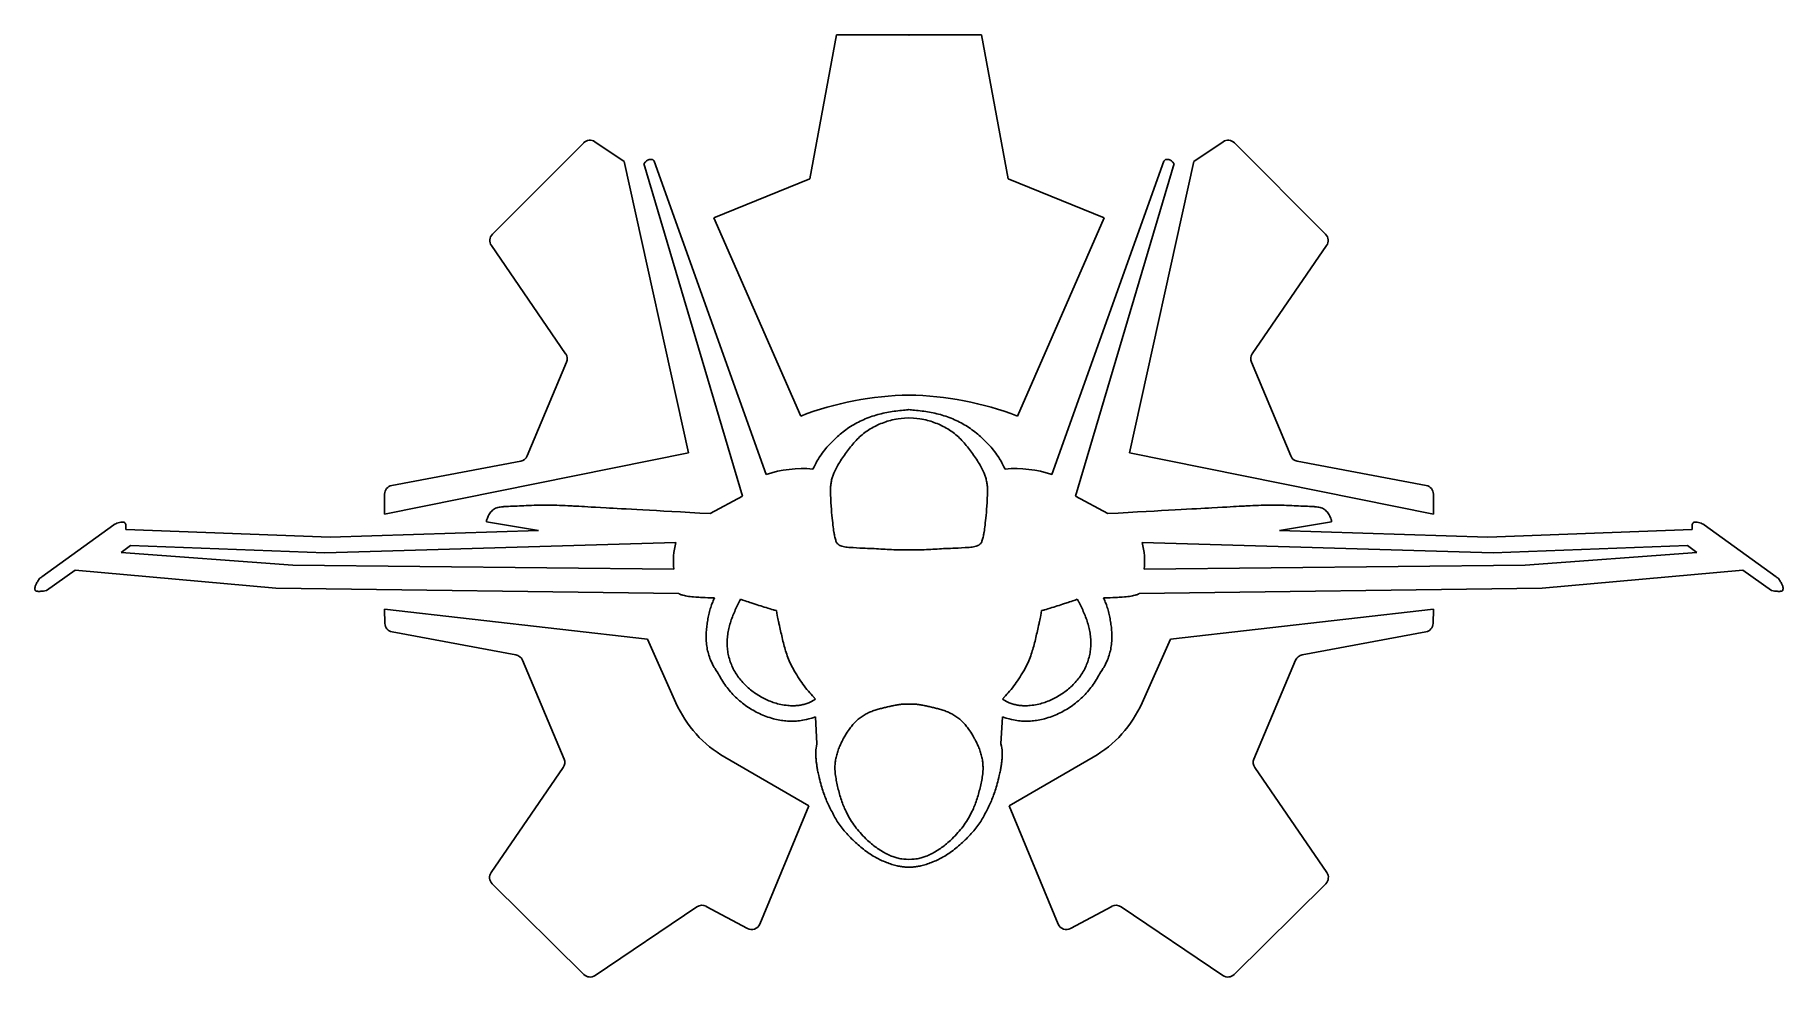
# Model space of a CAD drawing. Header units: inches. Extents: x 315 to 1225, y 10 to 674.
# Drawn here: x 568 to 862.9, y 515.2 to 674.2 of the extents above; entities that cross this region are included whole.
import ezdxf

# ---------------------------------------------------------------- set-up
doc = ezdxf.new("R2010")
doc.units = ezdxf.units.IN
doc.header["$LTSCALE"] = 0.03937
doc.header["$MEASUREMENT"] = 0

msp = doc.modelspace()

# ---------------------------------------------------------------- linework, layer by layer
at = {"color": 7, "linetype": 'Continuous'}
for p, q in [((703.24, 674.21), (698.75, 649.92)), ((703.24, 674.21), (727.75, 674.21)), ((727.75, 674.21), (732.24, 649.92)), ((660.61, 656.01), (645.21, 640.58)), ((667.46, 652.86), (662.5, 656.19)), ((763.52, 652.86), (768.48, 656.19)), ((770.38, 656.01), (785.77, 640.58)), ((667.46, 652.86), (678.3, 603.67)), ((687.41, 596.36), (670.78, 652.5)), ((691.37, 600.02), (672.49, 652.92)), ((739.61, 600.02), (758.49, 652.92)), ((743.58, 596.36), (760.2, 652.5)), ((763.52, 652.86), (752.68, 603.67)), ((682.57, 643.32), (698.75, 649.92)), ((748.41, 643.32), (732.24, 649.92)), ((682.57, 643.32), (697.22, 609.9)), ((748.41, 643.32), (733.77, 609.9)), ((645.04, 638.67), (657.57, 620.39)), ((785.95, 638.67), (773.41, 620.39)), ((657.72, 618.96), (651.09, 603.15)), ((773.27, 618.96), (779.89, 603.15)), ((678.3, 603.67), (627.02, 593.33)), ((649.99, 602.26), (628.24, 598.18)), ((752.68, 603.67), (803.96, 593.33)), ((781, 602.26), (802.74, 598.18)), ((627.02, 596.71), (627.02, 593.33)), ((687.41, 596.36), (681.96, 593.42)), ((743.58, 596.36), (749.03, 593.42)), ((803.96, 596.71), (803.96, 593.33)), ((581.34, 591.55), (569.21, 582.75)), ((617.85, 589.44), (583.36, 590.72)), ((652.98, 590.55), (617.85, 589.44)), ((644.19, 592.05), (652.98, 590.55)), ((786.79, 592.05), (778, 590.55)), ((778, 590.55), (813.14, 589.44)), ((813.14, 589.44), (847.62, 590.72)), ((849.65, 591.55), (861.77, 582.75)), ((584.17, 588.06), (582.6, 586.88)), ((582.6, 586.88), (611.57, 584.73)), ((584.17, 588.06), (616.92, 586.83)), ((676.18, 588.56), (616.92, 586.83)), ((754.8, 588.56), (814.06, 586.83)), ((846.82, 588.06), (814.06, 586.83)), ((848.39, 586.88), (819.42, 584.73)), ((846.82, 588.06), (848.39, 586.88)), ((675.83, 584.03), (611.57, 584.73)), ((755.15, 584.03), (819.42, 584.73)), ((574.84, 583.9), (569.96, 580.43)), ((574.84, 583.9), (608.66, 580.83)), ((856.14, 583.9), (822.32, 580.83)), ((856.14, 583.9), (861.02, 580.43)), ((676.68, 579.93), (608.66, 580.83)), ((754.3, 579.93), (822.32, 580.83)), ((627.02, 577.3), (671.4, 572.26)), ((627.02, 577.3), (627.07, 574.9)), ((803.96, 577.3), (759.59, 572.26)), ((803.96, 577.3), (803.91, 574.9)), ((649.17, 569.57), (628.3, 573.46)), ((671.4, 572.26), (676.18, 561.49)), ((759.59, 572.26), (754.8, 561.49)), ((781.81, 569.57), (802.69, 573.46)), ((650.28, 568.68), (657.3, 552)), ((780.7, 568.68), (773.68, 552)), ((699.73, 559.13), (699.97, 554.58)), ((731.26, 559.13), (731.01, 554.58)), ((698.61, 544.1), (684.44, 552.3)), ((732.38, 544.1), (746.54, 552.3)), ((645.01, 532.87), (657.16, 550.56)), ((785.98, 532.87), (773.83, 550.56)), ((698.61, 544.1), (690.32, 524.14)), ((732.38, 544.1), (740.66, 524.14)), ((645.19, 530.96), (660.64, 515.65)), ((785.8, 530.96), (770.34, 515.65)), ((679.7, 527.07), (662.54, 515.47)), ((681.25, 527.15), (688.22, 523.39)), ((749.73, 527.15), (742.76, 523.39)), ((751.28, 527.07), (768.45, 515.47))]:
    msp.add_line(p, q, dxfattribs=at)
for centre, radius, start, end in [((661.67, 654.95), 1.5, 56.0937, 135.0683), ((769.32, 654.95), 1.5, 44.9317, 123.9063), ((646.28, 639.52), 1.5, 135.0683, 214.4407), ((784.71, 639.52), 1.5, 325.5593, 44.9317), ((656.34, 619.54), 1.5, 337.262, 34.4407), ((774.65, 619.54), 1.5, 145.5593, 202.738), ((716.43, 559.72), 53.73, 90.9953, 110.947), ((714.56, 559.72), 53.73, 69.053, 89.0047), ((649.71, 603.73), 1.5, 280.6157, 337.262), ((781.27, 603.73), 1.5, 202.738, 259.3843), ((697.53, 581.67), 19.36, 84.8224, 108.5454), ((733.46, 581.67), 19.36, 71.4546, 95.1776), ((628.52, 596.71), 1.5, 100.6157, 180), ((802.46, 596.71), 1.5, 0, 79.3843), ((687.22, 585.44), 11.47, 164.1729, 187.0226), ((743.77, 585.44), 11.47, 352.9774, 15.8271), ((628.57, 574.93), 1.5, 181.232, 259.4504), ((802.41, 574.93), 1.5, 280.5496, 358.768), ((648.9, 568.1), 1.5, 22.8291, 79.4504), ((782.09, 568.1), 1.5, 100.5496, 157.1709), ((694.46, 569.61), 20, 203.9507, 239.9476), ((736.53, 569.61), 20, 300.0524, 336.0493), ((655.92, 551.41), 1.5, 325.5126, 22.8291), ((775.06, 551.41), 1.5, 157.1709, 214.4874), ((646.24, 532.03), 1.5, 145.5126, 225.2684), ((784.74, 532.03), 1.5, 314.7316, 34.4874), ((680.54, 525.83), 1.5, 61.6992, 124.0416), ((750.44, 525.83), 1.5, 55.9584, 118.3008), ((688.94, 524.72), 1.5, 241.6992, 337.4571), ((742.05, 524.72), 1.5, 202.5429, 298.3008), ((661.7, 516.72), 1.5, 225.2684, 304.0416), ((769.29, 516.72), 1.5, 235.9584, 314.7316)]:
    msp.add_arc(centre, radius, start, end, dxfattribs=at)
for points, knots in [([(670.78, 652.5), (670.96, 652.66), (671.13, 652.87), (671.32, 653.06), (671.54, 653.17), (671.8, 653.19), (672.04, 653.2), (672.15, 653.19), (672.26, 653.15), (672.39, 653.04), (672.45, 652.97), (672.49, 652.92), (672.49, 652.92), (672.49, 652.92), (672.49, 652.92), (672.49, 652.92), (672.49, 652.92), (672.49, 652.92), (672.49, 652.92), (672.49, 652.92), (672.49, 652.92)], [0, 0, 0, 0, 0.113827, 0.24279, 0.371158, 0.490256, 0.613154, 0.727441, 0.779281, 0.837555, 0.917894, 0.962281, 0.992051, 0.994539, 0.995625, 0.995869, 0.996087, 0.996537, 0.997081, 1, 1, 1, 1]), ([(760.2, 652.5), (760.03, 652.66), (759.85, 652.87), (759.66, 653.06), (759.44, 653.17), (759.19, 653.19), (758.95, 653.2), (758.84, 653.19), (758.73, 653.15), (758.6, 653.04), (758.54, 652.97), (758.5, 652.92), (758.49, 652.92), (758.49, 652.92), (758.49, 652.92), (758.49, 652.92), (758.49, 652.92), (758.49, 652.92), (758.49, 652.92), (758.49, 652.92), (758.49, 652.92)], [0, 0, 0, 0, 0.1137738, 0.2427449, 0.3711205, 0.4902258, 0.6131305, 0.7274243, 0.7792675, 0.8375454, 0.9178895, 0.9622788, 0.9920505, 0.9945386, 0.9956248, 0.9958684, 0.9960871, 0.9965367, 0.997081, 1, 1, 1, 1]), ([(699.27, 600.94), (699.84, 602.07), (700.5, 603.14), (701.24, 604.16), (702.06, 605.11), (702.95, 606.01), (703.88, 606.84), (704.85, 607.6), (705.88, 608.29), (706.96, 608.89), (708.11, 609.42), (709.3, 609.87), (710.51, 610.22), (711.74, 610.5), (712.98, 610.7), (714.24, 610.85), (715.49, 610.97), (715.07, 610.93), (715.49, 610.97)], [0, 0, 0, 0, 0.06264, 0.125231, 0.187911, 0.250719, 0.3136, 0.375332, 0.43699, 0.498578, 0.560163, 0.623067, 0.686016, 0.748935, 0.811735, 0.874496, 0.937271, 1, 1, 1, 1]), ([(731.71, 600.94), (731.15, 602.07), (730.49, 603.14), (729.74, 604.16), (728.92, 605.11), (728.03, 606.01), (727.11, 606.84), (726.13, 607.6), (725.1, 608.29), (724.02, 608.89), (722.87, 609.42), (721.69, 609.87), (720.48, 610.22), (719.24, 610.5), (718, 610.7), (716.75, 610.85), (715.49, 610.97), (715.91, 610.93), (715.49, 610.97)], [0, 0, 0, 0, 0.062638, 0.125229, 0.18791, 0.250717, 0.313598, 0.375331, 0.436988, 0.498577, 0.560162, 0.623066, 0.686016, 0.748935, 0.811735, 0.874496, 0.937271, 1, 1, 1, 1]), ([(715.49, 609.61), (714.35, 609.55), (713.21, 609.37), (712.1, 609.1), (711.01, 608.73), (709.95, 608.28), (708.96, 607.74), (708.02, 607.11), (707.15, 606.38), (706.37, 605.58), (705.64, 604.69), (704.94, 603.78), (704.27, 602.84), (703.64, 601.88), (703.09, 600.87), (702.78, 600.18), (702.53, 599.47), (702.35, 598.74), (702.26, 598), (702.25, 597.24), (702.27, 596.49), (702.34, 594.78), (702.49, 593.08), (702.66, 591.38), (702.78, 590.54), (702.93, 589.7), (703.14, 588.86), (703.26, 588.56), (703.44, 588.31), (703.7, 588.12), (704, 587.98), (704.42, 587.86), (704.83, 587.78), (705.26, 587.73), (706.72, 587.64), (708.18, 587.57), (709.64, 587.52), (711.1, 587.43), (712.56, 587.34), (714.03, 587.32), (715.49, 587.32), (715, 587.32), (715.49, 587.32)], [0, 0, 0, 0, 0.027999, 0.055968, 0.083954, 0.111958, 0.139957, 0.167476, 0.195039, 0.222571, 0.250016, 0.27799, 0.306052, 0.334124, 0.362131, 0.390104, 0.408487, 0.426898, 0.445221, 0.463467, 0.481785, 0.500181, 0.541817, 0.583451, 0.625178, 0.645871, 0.666501, 0.687676, 0.695589, 0.703204, 0.710975, 0.719, 0.729538, 0.739914, 0.750269, 0.785955, 0.821632, 0.857306, 0.892976, 0.92864, 0.964324, 1, 1, 1, 1]), ([(715.49, 609.61), (716.64, 609.55), (717.77, 609.37), (718.89, 609.1), (719.98, 608.73), (721.03, 608.28), (722.03, 607.74), (722.96, 607.11), (723.83, 606.38), (724.62, 605.58), (725.35, 604.69), (726.04, 603.78), (726.71, 602.84), (727.34, 601.88), (727.89, 600.87), (728.2, 600.18), (728.45, 599.47), (728.63, 598.74), (728.72, 598), (728.74, 597.24), (728.72, 596.49), (728.65, 594.78), (728.5, 593.08), (728.32, 591.38), (728.21, 590.54), (728.05, 589.7), (727.84, 588.86), (727.72, 588.56), (727.54, 588.31), (727.28, 588.12), (726.98, 587.98), (726.57, 587.86), (726.15, 587.78), (725.73, 587.73), (724.27, 587.64), (722.8, 587.57), (721.34, 587.52), (719.88, 587.43), (718.42, 587.34), (716.96, 587.32), (715.49, 587.32), (715.98, 587.32), (715.49, 587.32)], [0, 0, 0, 0, 0.027999, 0.055969, 0.083954, 0.111958, 0.139958, 0.167477, 0.19504, 0.222571, 0.250016, 0.27799, 0.306053, 0.334124, 0.362131, 0.390104, 0.408487, 0.426898, 0.445221, 0.463468, 0.481785, 0.500181, 0.541817, 0.583451, 0.625178, 0.645871, 0.666501, 0.687677, 0.695589, 0.703204, 0.710975, 0.719, 0.729538, 0.739914, 0.750269, 0.785956, 0.821632, 0.857306, 0.892976, 0.92864, 0.964324, 1, 1, 1, 1]), ([(681.96, 593.42), (672.19, 593.98), (662.42, 594.51), (660.47, 594.62), (658.51, 594.73), (656.56, 594.83), (654.6, 594.89), (652.65, 594.86), (651.02, 594.78), (649.39, 594.71), (647.76, 594.65), (647.35, 594.62), (646.94, 594.59), (646.54, 594.54), (646.14, 594.45), (645.75, 594.33), (645.39, 594.14), (645.09, 593.86), (644.84, 593.54), (644.61, 593.2), (644.43, 592.84), (644.29, 592.46), (644.19, 592.05), (644.22, 592.19), (644.19, 592.05)], [0, 0, 0, 0, 0.2499196, 0.4998036, 0.5497896, 0.5997902, 0.6498015, 0.6997784, 0.7497535, 0.7914264, 0.8330536, 0.8747168, 0.8851791, 0.8956346, 0.9060648, 0.9164856, 0.9269541, 0.9373257, 0.9477444, 0.9582736, 0.9686862, 0.9790284, 0.9894111, 1, 1, 1, 1]), ([(749.03, 593.42), (758.8, 593.98), (768.56, 594.51), (770.52, 594.62), (772.47, 594.73), (774.43, 594.83), (776.38, 594.89), (778.34, 594.86), (779.97, 594.78), (781.59, 594.71), (783.22, 594.65), (783.63, 594.62), (784.04, 594.59), (784.45, 594.54), (784.84, 594.45), (785.24, 594.33), (785.6, 594.14), (785.89, 593.86), (786.15, 593.54), (786.37, 593.2), (786.56, 592.84), (786.7, 592.46), (786.79, 592.05), (786.77, 592.19), (786.79, 592.05)], [0, 0, 0, 0, 0.249923, 0.499806, 0.549792, 0.599792, 0.649803, 0.69978, 0.749755, 0.791427, 0.833054, 0.874717, 0.88518, 0.895635, 0.906065, 0.916486, 0.926954, 0.937326, 0.947745, 0.958274, 0.968686, 0.979028, 0.989411, 1, 1, 1, 1]), ([(583.36, 590.72), (583.37, 590.98), (583.4, 591.25), (583.39, 591.52), (583.33, 591.71), (583.21, 591.88), (583.04, 591.97), (582.84, 591.98), (582.45, 591.96), (582.06, 591.87), (581.69, 591.73), (581.34, 591.55), (581.45, 591.61), (581.34, 591.55)], [0, 0, 0, 0, 0.082157, 0.166575, 0.24996, 0.313083, 0.377571, 0.43861, 0.501635, 0.62555, 0.750509, 0.876333, 1, 1, 1, 1]), ([(847.62, 590.72), (847.61, 590.98), (847.59, 591.25), (847.6, 591.52), (847.65, 591.71), (847.77, 591.88), (847.94, 591.97), (848.14, 591.98), (848.54, 591.96), (848.92, 591.87), (849.3, 591.73), (849.65, 591.55), (849.53, 591.61), (849.65, 591.55)], [0, 0, 0, 0, 0.082157, 0.166575, 0.24996, 0.313083, 0.377571, 0.438609, 0.501635, 0.62555, 0.750509, 0.876333, 1, 1, 1, 1]), ([(569.96, 580.43), (569.57, 580.37), (569.2, 580.32), (568.83, 580.3), (568.61, 580.3), (568.37, 580.32), (568.25, 580.34), (568.16, 580.38), (568.09, 580.45), (568.05, 580.54), (568.04, 580.8), (568.05, 581.04), (568.11, 581.27), (568.23, 581.53), (568.37, 581.78), (568.54, 582.07), (568.71, 582.34), (568.93, 582.57), (569.21, 582.75), (569.11, 582.7), (569.21, 582.75)], [0, 0, 0, 0, 0.086589, 0.165727, 0.245374, 0.29353, 0.345456, 0.370705, 0.393467, 0.41428, 0.436541, 0.492018, 0.544483, 0.595116, 0.656353, 0.719142, 0.789947, 0.859281, 0.927965, 1, 1, 1, 1]), ([(861.02, 580.43), (861.42, 580.37), (861.78, 580.32), (862.15, 580.3), (862.38, 580.3), (862.62, 580.32), (862.73, 580.34), (862.83, 580.38), (862.9, 580.45), (862.93, 580.54), (862.95, 580.8), (862.93, 581.04), (862.88, 581.27), (862.76, 581.53), (862.61, 581.78), (862.45, 582.07), (862.27, 582.34), (862.05, 582.57), (861.77, 582.75), (861.87, 582.7), (861.77, 582.75)], [0, 0, 0, 0, 0.08659, 0.165729, 0.245375, 0.293531, 0.345457, 0.370706, 0.393468, 0.414281, 0.436542, 0.492019, 0.544484, 0.595117, 0.656354, 0.719143, 0.789947, 0.859281, 0.927965, 1, 1, 1, 1]), ([(682.67, 579.19), (680.97, 579.25), (679.27, 579.35), (678.52, 579.42), (677.78, 579.53), (677.5, 579.61), (677.21, 579.69), (676.94, 579.79), (676.68, 579.93), (676.76, 579.88), (676.68, 579.93)], [0, 0, 0, 0, 0.280089, 0.559877, 0.683252, 0.806412, 0.854713, 0.903202, 0.951797, 1, 1, 1, 1]), ([(683.32, 566.42), (682.71, 567.31), (682.2, 568.25), (681.8, 569.25), (681.5, 570.28), (681.32, 571.34), (681.25, 572.41), (681.28, 573.48), (681.38, 574.46), (681.52, 575.44), (681.71, 576.41), (681.96, 577.36), (682.27, 578.29), (682.67, 579.19), (682.53, 578.89), (682.67, 579.19)], [0, 0, 0, 0, 0.079965, 0.160012, 0.24002, 0.319997, 0.400041, 0.480063, 0.559975, 0.633339, 0.706818, 0.78025, 0.853499, 0.926636, 1, 1, 1, 1]), ([(699.73, 562.11), (699.16, 561.76), (698.56, 561.47), (697.92, 561.26), (697.27, 561.11), (696.6, 561.02), (695.93, 560.99), (694.88, 561.04), (693.84, 561.21), (692.82, 561.48), (691.85, 561.83), (690.92, 562.26), (690.02, 562.78), (689.17, 563.36), (688.37, 564.02), (687.62, 564.74), (686.94, 565.51), (686.34, 566.35), (685.82, 567.25), (685.41, 568.19), (685.1, 569.18), (684.9, 570.19), (684.8, 571.22), (684.81, 572.24), (684.93, 573.26), (685.14, 574.27), (685.42, 575.25), (685.78, 576.23), (686.18, 577.17), (686.62, 578.1), (687.09, 578.99), (686.93, 578.7), (687.09, 578.99)], [0, 0, 0, 0, 0.023288, 0.046481, 0.069704, 0.092995, 0.116315, 0.139606, 0.176199, 0.212827, 0.249422, 0.285061, 0.320764, 0.356569, 0.392488, 0.428485, 0.464462, 0.500349, 0.536131, 0.571857, 0.607638, 0.643497, 0.679366, 0.715158, 0.750794, 0.786344, 0.82197, 0.857725, 0.893562, 0.929355, 0.964914, 1, 1, 1, 1]), ([(687.09, 578.99), (688.2, 578.58), (689.32, 578.21), (690.45, 577.85), (691.78, 577.43), (693.12, 577.05), (692.67, 577.17), (693.12, 577.05)], [0, 0, 0, 0, 0.186664, 0.373309, 0.560012, 0.780013, 1, 1, 1, 1]), ([(731.26, 562.11), (731.82, 561.76), (732.43, 561.47), (733.06, 561.26), (733.72, 561.11), (734.38, 561.02), (735.05, 560.99), (736.11, 561.04), (737.15, 561.21), (738.17, 561.48), (739.13, 561.83), (740.07, 562.26), (740.96, 562.78), (741.81, 563.36), (742.62, 564.02), (743.37, 564.74), (744.05, 565.51), (744.65, 566.35), (745.16, 567.25), (745.57, 568.19), (745.88, 569.18), (746.09, 570.19), (746.18, 571.22), (746.17, 572.24), (746.06, 573.26), (745.85, 574.27), (745.56, 575.25), (745.21, 576.23), (744.8, 577.17), (744.36, 578.1), (743.89, 578.99), (744.05, 578.7), (743.89, 578.99)], [0, 0, 0, 0, 0.023291, 0.046483, 0.069707, 0.092998, 0.116317, 0.139608, 0.176201, 0.21283, 0.249424, 0.285063, 0.320766, 0.356571, 0.39249, 0.428487, 0.464463, 0.50035, 0.536132, 0.571858, 0.607639, 0.643498, 0.679367, 0.715159, 0.750794, 0.786345, 0.82197, 0.857725, 0.893562, 0.929356, 0.964914, 1, 1, 1, 1]), ([(743.89, 578.99), (742.78, 578.58), (741.66, 578.21), (740.53, 577.85), (739.2, 577.43), (737.87, 577.05), (738.31, 577.17), (737.87, 577.05)], [0, 0, 0, 0, 0.186644, 0.373293, 0.560001, 0.780007, 1, 1, 1, 1]), ([(747.67, 566.42), (748.27, 567.31), (748.78, 568.25), (749.19, 569.25), (749.48, 570.28), (749.66, 571.34), (749.73, 572.41), (749.71, 573.48), (749.61, 574.46), (749.46, 575.44), (749.27, 576.41), (749.03, 577.36), (748.71, 578.29), (748.31, 579.19), (748.45, 578.89), (748.31, 579.19)], [0, 0, 0, 0, 0.079966, 0.160012, 0.240021, 0.319998, 0.400041, 0.480063, 0.559976, 0.633339, 0.706818, 0.78025, 0.8535, 0.926636, 1, 1, 1, 1]), ([(748.31, 579.19), (750.02, 579.25), (751.72, 579.35), (752.46, 579.42), (753.2, 579.53), (753.49, 579.61), (753.77, 579.69), (754.05, 579.79), (754.3, 579.93), (754.22, 579.88), (754.3, 579.93)], [0, 0, 0, 0, 0.280109, 0.559889, 0.683261, 0.806418, 0.854717, 0.903205, 0.951798, 1, 1, 1, 1]), ([(693.12, 577.05), (693.34, 575.9), (693.57, 574.76), (693.83, 573.63), (694.1, 572.49), (694.37, 571.36), (694.67, 570.24), (695.05, 569.13), (695.51, 568.06), (696.19, 566.76), (696.96, 565.52), (697.82, 564.33), (698.74, 563.19), (699.73, 562.11), (699.4, 562.47), (699.73, 562.11)], [0, 0, 0, 0, 0.069982, 0.139919, 0.209861, 0.279845, 0.34989, 0.419883, 0.489796, 0.559818, 0.647943, 0.735997, 0.824028, 0.912051, 1, 1, 1, 1]), ([(737.87, 577.05), (737.65, 575.9), (737.41, 574.76), (737.16, 573.63), (736.89, 572.49), (736.61, 571.36), (736.31, 570.24), (735.94, 569.13), (735.48, 568.06), (734.8, 566.76), (734.02, 565.52), (733.17, 564.33), (732.24, 563.19), (731.26, 562.11), (731.59, 562.47), (731.26, 562.11)], [0, 0, 0, 0, 0.069981, 0.139918, 0.20986, 0.279845, 0.34989, 0.419882, 0.489796, 0.559817, 0.647943, 0.735997, 0.824028, 0.912051, 1, 1, 1, 1]), ([(699.73, 559.13), (698.76, 558.8), (697.77, 558.57), (696.76, 558.43), (695.74, 558.39), (694.72, 558.43), (693.71, 558.56), (692.53, 558.82), (691.38, 559.19), (690.27, 559.65), (689.19, 560.22), (688.14, 560.88), (687.15, 561.63), (686.22, 562.46), (685.37, 563.36), (684.59, 564.32), (683.91, 565.35), (683.32, 566.42), (683.51, 566.06), (683.32, 566.42)], [0, 0, 0, 0, 0.0518992, 0.1038436, 0.1558216, 0.2077994, 0.2598049, 0.3118413, 0.3732369, 0.4347928, 0.4965407, 0.5584627, 0.6217708, 0.6851258, 0.7484508, 0.8116655, 0.8746954, 0.9374827, 1, 1, 1, 1]), ([(731.26, 559.13), (732.22, 558.8), (733.21, 558.57), (734.22, 558.43), (735.24, 558.39), (736.26, 558.43), (737.27, 558.56), (738.45, 558.82), (739.6, 559.19), (740.72, 559.65), (741.8, 560.22), (742.85, 560.88), (743.84, 561.63), (744.76, 562.46), (745.62, 563.36), (746.39, 564.32), (747.08, 565.35), (747.67, 566.42), (747.48, 566.06), (747.67, 566.42)], [0, 0, 0, 0, 0.051904, 0.103848, 0.155825, 0.207803, 0.259808, 0.311845, 0.37324, 0.434795, 0.496543, 0.558465, 0.621773, 0.685127, 0.748452, 0.811666, 0.874696, 0.937483, 1, 1, 1, 1]), ([(704.41, 555.42), (704.82, 556.14), (705.27, 556.84), (705.76, 557.52), (706.31, 558.15), (706.91, 558.72), (707.56, 559.22), (708.26, 559.64), (709, 559.98), (709.77, 560.26), (710.47, 560.46), (711.18, 560.64), (711.89, 560.81), (712.6, 560.97), (713.32, 561.12), (714.04, 561.24), (714.76, 561.29), (715.49, 561.26), (715.25, 561.27), (715.49, 561.26)], [0, 0, 0, 0, 0.062457, 0.125401, 0.188439, 0.251333, 0.314042, 0.375625, 0.437223, 0.498749, 0.560355, 0.615333, 0.670222, 0.725145, 0.780187, 0.835232, 0.890091, 0.944837, 1, 1, 1, 1]), ([(726.57, 555.42), (726.17, 556.14), (725.72, 556.84), (725.22, 557.52), (724.67, 558.15), (724.07, 558.72), (723.42, 559.22), (722.72, 559.64), (721.98, 559.98), (721.21, 560.26), (720.51, 560.46), (719.8, 560.64), (719.09, 560.81), (718.38, 560.97), (717.67, 561.12), (716.95, 561.24), (716.22, 561.29), (715.49, 561.26), (715.74, 561.27), (715.49, 561.26)], [0, 0, 0, 0, 0.062453, 0.125398, 0.188436, 0.25133, 0.31404, 0.375623, 0.437221, 0.498747, 0.560353, 0.615332, 0.670221, 0.725144, 0.780186, 0.835232, 0.89009, 0.944837, 1, 1, 1, 1]), ([(699.97, 554.58), (699.83, 553.95), (699.76, 553.31), (699.76, 552.67), (699.8, 552.03), (699.87, 551.39), (699.96, 550.75), (700.06, 550.12), (700.31, 548.97), (700.6, 547.83), (700.94, 546.7), (701.28, 545.71), (701.69, 544.74), (702.15, 543.79), (702.62, 542.85), (703.11, 541.92), (703.67, 541.03), (704.4, 540.09), (705.19, 539.19), (706.02, 538.34), (706.89, 537.52), (707.82, 536.76), (708.79, 536.06), (709.64, 535.53), (710.53, 535.05), (711.44, 534.64), (712.39, 534.29), (713.24, 534.04), (714.11, 533.86), (714.58, 533.79), (715.04, 533.77), (715.49, 533.78), (715.34, 533.77), (715.49, 533.78)], [0, 0, 0, 0, 0.02248, 0.044776, 0.067118, 0.089558, 0.112021, 0.134417, 0.156767, 0.197742, 0.238787, 0.279868, 0.31649, 0.353066, 0.389702, 0.42637, 0.462985, 0.499593, 0.541228, 0.582843, 0.624454, 0.666113, 0.707823, 0.749533, 0.784557, 0.81957, 0.854589, 0.88966, 0.920638, 0.951781, 0.968023, 0.984076, 1, 1, 1, 1]), ([(715.49, 535.08), (714.74, 535.09), (714, 535.19), (713.27, 535.36), (712.56, 535.61), (711.87, 535.92), (711.01, 536.39), (710.18, 536.92), (709.4, 537.51), (708.38, 538.38), (707.43, 539.33), (706.57, 540.35), (705.8, 541.45), (705.12, 542.61), (704.66, 543.58), (704.25, 544.57), (703.91, 545.58), (703.63, 546.62), (703.38, 547.66), (703.17, 548.71), (703.01, 549.77), (702.98, 550.61), (703.04, 551.45), (703.19, 552.28), (703.4, 553.11), (703.68, 553.91), (704.02, 554.68), (704.41, 555.42), (704.28, 555.17), (704.41, 555.42)], [0, 0, 0, 0, 0.02802, 0.055914, 0.083862, 0.111919, 0.140044, 0.176779, 0.213389, 0.249989, 0.299922, 0.349853, 0.399815, 0.449866, 0.49996, 0.540007, 0.579967, 0.61987, 0.659802, 0.699786, 0.739797, 0.77969, 0.811005, 0.842448, 0.874042, 0.905734, 0.937405, 0.968893, 1, 1, 1, 1]), ([(715.49, 535.08), (716.24, 535.09), (716.98, 535.19), (717.71, 535.36), (718.42, 535.61), (719.11, 535.92), (719.98, 536.39), (720.8, 536.92), (721.59, 537.51), (722.6, 538.38), (723.55, 539.33), (724.42, 540.35), (725.19, 541.45), (725.86, 542.61), (726.33, 543.58), (726.73, 544.57), (727.07, 545.58), (727.36, 546.62), (727.6, 547.66), (727.82, 548.71), (727.97, 549.77), (728, 550.61), (727.94, 551.45), (727.8, 552.28), (727.58, 553.11), (727.3, 553.91), (726.96, 554.68), (726.57, 555.42), (726.71, 555.17), (726.57, 555.42)], [0, 0, 0, 0, 0.02802, 0.055915, 0.083862, 0.11192, 0.140044, 0.17678, 0.21339, 0.249989, 0.299923, 0.349854, 0.399815, 0.449867, 0.49996, 0.540007, 0.579967, 0.619871, 0.659802, 0.699786, 0.739797, 0.779691, 0.811005, 0.842448, 0.874042, 0.905734, 0.937405, 0.968893, 1, 1, 1, 1]), ([(731.01, 554.58), (731.16, 553.95), (731.22, 553.31), (731.23, 552.67), (731.19, 552.03), (731.12, 551.39), (731.03, 550.75), (730.92, 550.12), (730.68, 548.97), (730.38, 547.83), (730.04, 546.7), (729.7, 545.71), (729.29, 544.74), (728.83, 543.79), (728.37, 542.85), (727.87, 541.92), (727.31, 541.03), (726.59, 540.09), (725.8, 539.19), (724.97, 538.34), (724.09, 537.52), (723.17, 536.76), (722.19, 536.06), (721.34, 535.53), (720.46, 535.05), (719.54, 534.64), (718.6, 534.29), (717.75, 534.04), (716.87, 533.86), (716.41, 533.79), (715.95, 533.77), (715.49, 533.78), (715.64, 533.77), (715.49, 533.78)], [0, 0, 0, 0, 0.022481, 0.044778, 0.06712, 0.08956, 0.112022, 0.134418, 0.156768, 0.197743, 0.238789, 0.279869, 0.316491, 0.353067, 0.389703, 0.426371, 0.462986, 0.499594, 0.541228, 0.582844, 0.624455, 0.666114, 0.707824, 0.749534, 0.784557, 0.81957, 0.854589, 0.88966, 0.920638, 0.951781, 0.968023, 0.984076, 1, 1, 1, 1])]:
    msp.add_open_spline(points, degree=3, knots=knots, dxfattribs=at)
msp.add_point((715.49, 674.21), dxfattribs=at)

doc.saveas('drawing.dxf')
